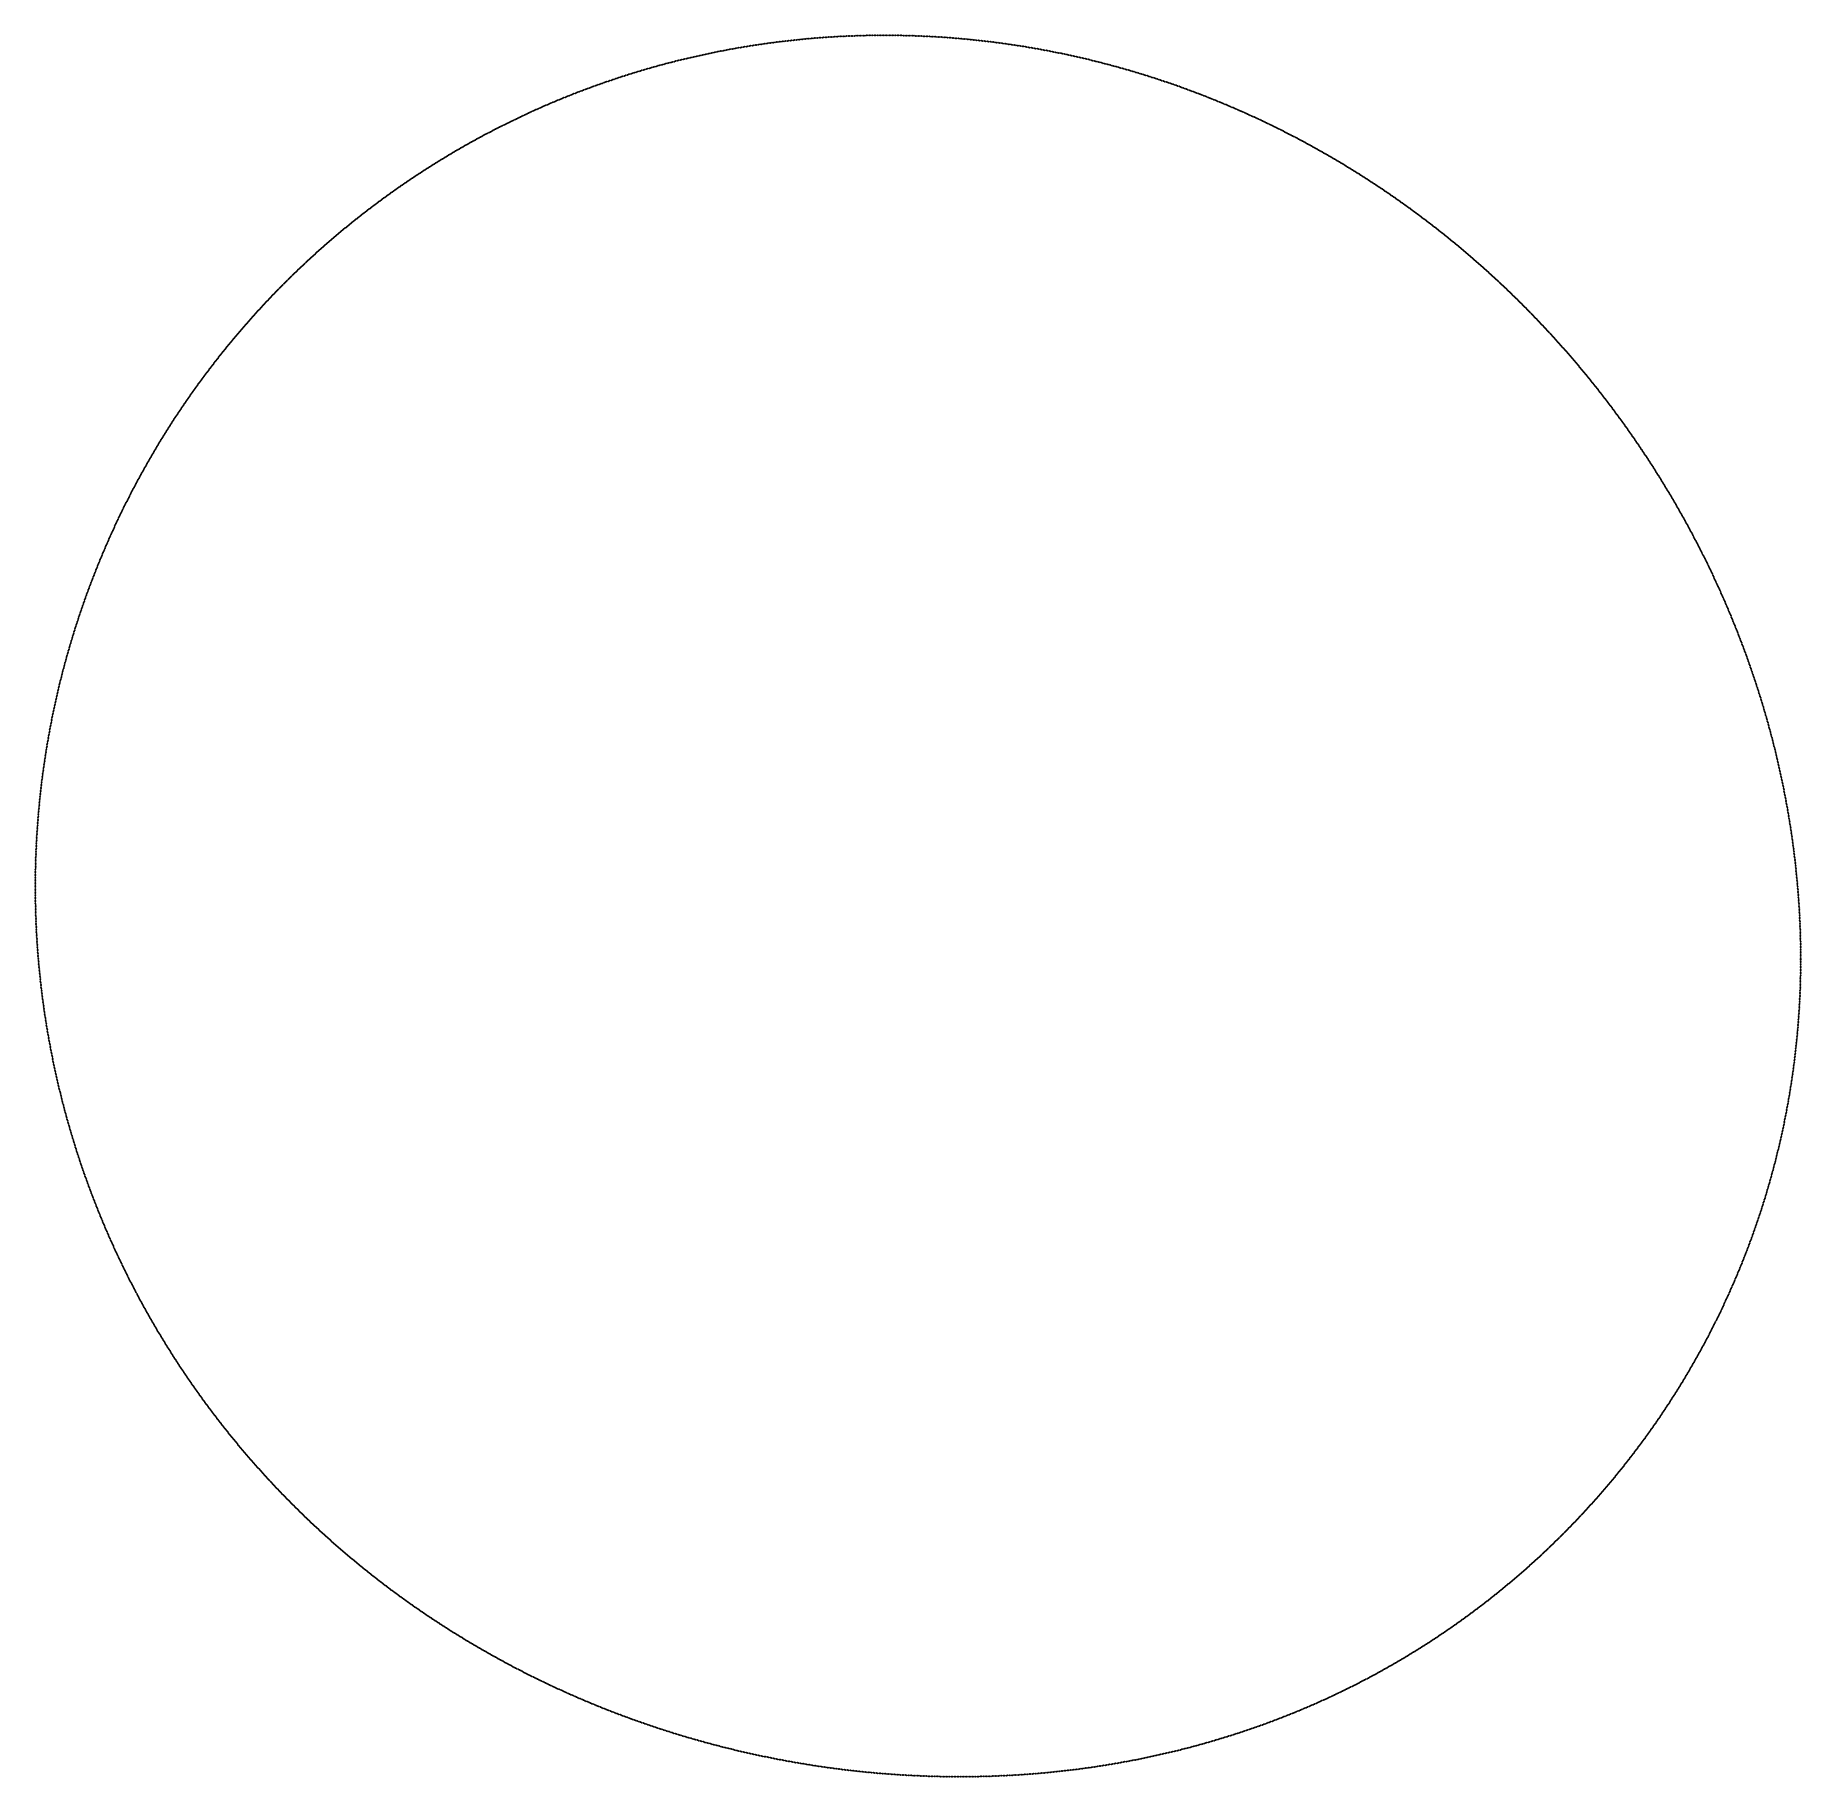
# Model space of a CAD drawing. Header units: metres. Extents: x -288 to 246, y -247 to 279.
import ezdxf

# ---------------------------------------------------------------- set-up
doc = ezdxf.new("R2010")
doc.units = ezdxf.units.M

msp = doc.modelspace()

# ---------------------------------------------------------------- linework, layer by layer
for p in [(-62.71, 277.33), (-62.25, 277.39), (-61.79, 277.44), (-61.33, 277.5), (-60.87, 277.55), (-60.41, 277.6), (-59.95, 277.66), (-59.49, 277.71), (-59.03, 277.76), (-58.57, 277.81), (-58.11, 277.86), (-57.65, 277.91), (-57.19, 277.95), (-56.73, 278), (-56.27, 278.04), (-55.81, 278.09), (-55.35, 278.13), (-54.89, 278.18), (-54.43, 278.22), (-53.97, 278.26), (-53.51, 278.3), (-53.05, 278.34), (-52.59, 278.38), (-52.13, 278.42), (-51.67, 278.46), (-51.21, 278.49), (-50.74, 278.53), (-50.28, 278.56), (-49.82, 278.6), (-49.36, 278.63), (-48.9, 278.66), (-48.44, 278.69), (-47.98, 278.72), (-47.51, 278.75), (-47.05, 278.78), (-46.59, 278.81), (-46.13, 278.84), (-45.67, 278.87), (-45.21, 278.89), (-44.74, 278.92), (-44.28, 278.94), (-43.82, 278.96), (-43.36, 278.99), (-42.9, 279.01), (-42.43, 279.03), (-41.97, 279.05), (-41.51, 279.07), (-41.05, 279.09), (-40.58, 279.1), (-40.12, 279.12), (-39.66, 279.14), (-39.2, 279.15), (-38.74, 279.17), (-38.27, 279.18), (-37.81, 279.19), (-37.35, 279.2), (-36.89, 279.22), (-36.42, 279.23), (-35.96, 279.24), (-35.5, 279.24), (-35.04, 279.25), (-34.57, 279.26), (-34.11, 279.26), (-33.65, 279.27), (-33.19, 279.27), (-32.72, 279.28), (-32.26, 279.28), (-31.8, 279.28), (-31.34, 279.28), (-30.87, 279.28), (-30.41, 279.28), (-29.95, 279.28), (-29.49, 279.28), (-29.02, 279.28), (-28.56, 279.27), (-28.1, 279.27), (-27.64, 279.26), (-27.17, 279.26), (-26.71, 279.25), (-26.25, 279.24), (-25.79, 279.23), (-25.32, 279.22), (-24.86, 279.21), (-24.4, 279.2), (-23.94, 279.19), (-23.47, 279.18), (-23.01, 279.16), (-22.55, 279.15), (-22.09, 279.13), (-21.62, 279.12), (-21.16, 279.1), (-20.7, 279.08), (-20.24, 279.06), (-19.78, 279.04), (-19.31, 279.02), (-18.85, 279), (-18.39, 278.98), (-17.93, 278.96), (-17.47, 278.94), (-17, 278.91), (-16.54, 278.89), (-16.08, 278.86), (-15.62, 278.83), (-15.16, 278.81), (-14.69, 278.78), (-14.23, 278.75), (-13.77, 278.72), (-13.31, 278.69), (-12.85, 278.66), (-12.39, 278.62), (-11.93, 278.59), (-11.46, 278.56), (-11, 278.52), (-10.54, 278.49), (-10.08, 278.45), (-9.62, 278.41), (-9.16, 278.37), (-8.7, 278.34), (-8.24, 278.3), (-7.78, 278.25), (-7.32, 278.21), (-6.85, 278.17), (-6.39, 278.13), (-5.93, 278.08), (-5.47, 278.04), (-5.01, 277.99), (-4.55, 277.95), (-4.09, 277.9), (-3.63, 277.85), (-3.17, 277.8), (-2.71, 277.76), (-2.25, 277.7), (-1.79, 277.65), (-1.33, 277.6), (-0.87, 277.55), (-0.41, 277.5), (0.05, 277.44), (0.5, 277.39), (0.96, 277.33), (-91.82, 272.02), (-91.37, 272.13), (-90.92, 272.24), (-90.47, 272.35), (-90.02, 272.45), (-89.57, 272.56), (-89.12, 272.66), (-88.67, 272.77), (-88.21, 272.87), (-87.76, 272.97), (-87.31, 273.07), (-86.86, 273.17), (-86.41, 273.27), (-85.96, 273.37), (-85.51, 273.47), (-85.05, 273.57), (-84.6, 273.67), (-84.15, 273.76), (-83.7, 273.86), (-83.24, 273.95), (-82.79, 274.04), (-82.34, 274.14), (-81.88, 274.23), (-81.43, 274.32), (-80.98, 274.41), (-80.52, 274.5), (-80.07, 274.58), (-79.61, 274.67), (-79.16, 274.76), (-78.7, 274.84), (-78.25, 274.93), (-77.79, 275.01), (-77.34, 275.1), (-76.88, 275.18), (-76.43, 275.26), (-75.97, 275.34), (-75.52, 275.42), (-75.06, 275.5), (-74.61, 275.58), (-74.15, 275.66), (-73.69, 275.73), (-73.24, 275.81), (-72.78, 275.89), (-72.33, 275.96), (-71.87, 276.03), (-71.41, 276.11), (-70.96, 276.18), (-70.5, 276.25), (-70.04, 276.32), (-69.58, 276.39), (-69.13, 276.46), (-68.67, 276.53), (-68.21, 276.59), (-67.75, 276.66), (-67.3, 276.72), (-66.84, 276.79), (-66.38, 276.85), (-65.92, 276.91), (-65.46, 276.98), (-65, 277.04), (-64.55, 277.1), (-64.09, 277.16), (-63.63, 277.22), (-63.17, 277.27), (1.42, 277.27), (1.88, 277.22), (2.34, 277.16), (2.8, 277.1), (3.26, 277.04), (3.72, 276.98), (4.17, 276.92), (4.63, 276.85), (5.09, 276.79), (5.55, 276.73), (6.01, 276.66), (6.47, 276.6), (6.92, 276.53), (7.38, 276.46), (7.84, 276.39), (8.3, 276.33), (8.75, 276.26), (9.21, 276.19), (9.67, 276.11), (10.12, 276.04), (10.58, 275.97), (11.04, 275.9), (11.49, 275.82), (11.95, 275.75), (12.41, 275.67), (12.86, 275.59), (13.32, 275.52), (13.77, 275.44), (14.23, 275.36), (14.69, 275.28), (15.14, 275.2), (15.6, 275.12), (16.05, 275.03), (16.51, 274.95), (16.96, 274.87), (17.42, 274.78), (17.87, 274.7), (18.33, 274.61), (18.78, 274.52), (19.23, 274.43), (19.69, 274.35), (20.14, 274.26), (20.6, 274.17), (21.05, 274.08), (21.5, 273.98), (21.96, 273.89), (22.41, 273.8), (22.86, 273.7), (23.31, 273.61), (23.77, 273.51), (24.22, 273.42), (24.67, 273.32), (25.12, 273.22), (25.57, 273.12), (26.03, 273.02), (26.48, 272.92), (26.93, 272.82), (27.38, 272.72), (27.83, 272.61), (28.28, 272.51), (28.73, 272.41), (29.18, 272.3), (29.63, 272.2), (30.08, 272.09), (-110.51, 266.74), (-110.07, 266.88), (-109.63, 267.02), (-109.18, 267.16), (-108.74, 267.3), (-108.3, 267.44), (-107.86, 267.58), (-107.42, 267.72), (-106.98, 267.85), (-106.54, 267.99), (-106.09, 268.12), (-105.65, 268.26), (-105.21, 268.39), (-104.77, 268.52), (-104.32, 268.66), (-103.88, 268.79), (-103.43, 268.92), (-102.99, 269.05), (-102.55, 269.18), (-102.1, 269.3), (-101.66, 269.43), (-101.21, 269.56), (-100.77, 269.68), (-100.32, 269.81), (-99.88, 269.93), (-99.43, 270.06), (-98.98, 270.18), (-98.54, 270.3), (-98.09, 270.42), (-97.64, 270.54), (-97.2, 270.66), (-96.75, 270.78), (-96.3, 270.89), (-95.85, 271.01), (-95.41, 271.13), (-94.96, 271.24), (-94.51, 271.36), (-94.06, 271.47), (-93.61, 271.58), (-93.16, 271.69), (-92.72, 271.81), (-92.27, 271.92), (30.53, 271.98), (30.98, 271.87), (31.43, 271.76), (31.88, 271.65), (32.33, 271.54), (32.78, 271.43), (33.23, 271.32), (33.68, 271.21), (34.13, 271.09), (34.57, 270.98), (35.02, 270.86), (35.47, 270.75), (35.92, 270.63), (36.36, 270.51), (36.81, 270.39), (37.26, 270.27), (37.71, 270.15), (38.15, 270.03), (38.6, 269.91), (39.04, 269.79), (39.49, 269.67), (39.94, 269.54), (40.38, 269.42), (40.83, 269.29), (41.27, 269.17), (41.72, 269.04), (42.16, 268.91), (42.61, 268.78), (43.05, 268.65), (43.49, 268.52), (43.94, 268.39), (44.38, 268.26), (44.82, 268.13), (45.27, 268), (45.71, 267.86), (46.15, 267.73), (46.59, 267.59), (47.04, 267.46), (47.48, 267.32), (47.92, 267.18), (48.36, 267.04), (48.8, 266.9), (49.24, 266.76), (-125.31, 261.43), (-124.88, 261.6), (-124.45, 261.76), (-124.01, 261.93), (-123.58, 262.1), (-123.15, 262.26), (-122.72, 262.43), (-122.29, 262.59), (-121.85, 262.76), (-121.42, 262.92), (-120.99, 263.08), (-120.55, 263.24), (-120.12, 263.4), (-119.69, 263.56), (-119.25, 263.72), (-118.82, 263.88), (-118.38, 264.04), (-117.95, 264.2), (-117.51, 264.35), (-117.08, 264.51), (-116.64, 264.66), (-116.2, 264.81), (-115.77, 264.97), (-115.33, 265.12), (-114.89, 265.27), (-114.46, 265.42), (-114.02, 265.57), (-113.58, 265.72), (-113.14, 265.87), (-112.7, 266.01), (-112.26, 266.16), (-111.82, 266.3), (-111.39, 266.45), (-110.95, 266.59), (49.68, 266.62), (50.12, 266.48), (50.56, 266.34), (51, 266.2), (51.44, 266.05), (51.88, 265.91), (52.32, 265.76), (52.76, 265.62), (53.2, 265.47), (53.64, 265.32), (54.08, 265.18), (54.51, 265.03), (54.95, 264.88), (55.39, 264.73), (55.83, 264.57), (56.26, 264.42), (56.7, 264.27), (57.14, 264.12), (57.57, 263.96), (58.01, 263.81), (58.44, 263.65), (58.88, 263.5), (59.31, 263.34), (59.75, 263.18), (60.18, 263.02), (60.62, 262.86), (61.05, 262.7), (61.49, 262.54), (61.92, 262.38), (62.35, 262.22), (62.79, 262.05), (63.22, 261.89), (63.65, 261.73), (64.08, 261.56), (64.51, 261.4), (-138.07, 255.99), (-137.65, 256.19), (-137.23, 256.38), (-136.81, 256.57), (-136.39, 256.76), (-135.97, 256.95), (-135.54, 257.14), (-135.12, 257.32), (-134.7, 257.51), (-134.28, 257.7), (-133.85, 257.88), (-133.43, 258.07), (-133, 258.25), (-132.58, 258.43), (-132.15, 258.62), (-131.73, 258.8), (-131.3, 258.98), (-130.88, 259.16), (-130.45, 259.34), (-130.02, 259.52), (-129.6, 259.69), (-129.17, 259.87), (-128.74, 260.05), (-128.31, 260.22), (-127.88, 260.4), (-127.46, 260.57), (-127.03, 260.74), (-126.6, 260.91), (-126.17, 261.09), (-125.74, 261.26), (64.95, 261.23), (65.38, 261.06), (65.81, 260.89), (66.24, 260.72), (66.67, 260.55), (67.1, 260.38), (67.53, 260.21), (67.96, 260.04), (68.39, 259.87), (68.82, 259.7), (69.24, 259.52), (69.67, 259.35), (70.1, 259.17), (70.53, 258.99), (70.96, 258.82), (71.38, 258.64), (71.81, 258.46), (72.24, 258.28), (72.66, 258.1), (73.09, 257.92), (73.51, 257.74), (73.94, 257.56), (74.36, 257.38), (74.79, 257.19), (75.21, 257.01), (75.64, 256.82), (76.06, 256.64), (76.48, 256.45), (76.91, 256.26), (77.33, 256.08), (-148.89, 250.73), (-148.48, 250.94), (-148.06, 251.15), (-147.65, 251.36), (-147.24, 251.57), (-146.83, 251.78), (-146.41, 251.99), (-146, 252.2), (-145.59, 252.4), (-145.17, 252.61), (-144.76, 252.81), (-144.34, 253.02), (-143.93, 253.22), (-143.51, 253.43), (-143.1, 253.63), (-142.68, 253.83), (-142.26, 254.03), (-141.84, 254.23), (-141.43, 254.43), (-141.01, 254.63), (-140.59, 254.82), (-140.17, 255.02), (-139.75, 255.22), (-139.33, 255.41), (-138.91, 255.61), (-138.49, 255.8), (77.75, 255.89), (78.17, 255.7), (78.6, 255.51), (79.02, 255.32), (79.44, 255.13), (79.86, 254.93), (80.28, 254.74), (80.7, 254.55), (81.12, 254.35), (81.54, 254.16), (81.96, 253.96), (82.38, 253.77), (82.79, 253.57), (83.21, 253.37), (83.63, 253.17), (84.05, 252.97), (84.47, 252.77), (84.88, 252.57), (85.3, 252.37), (85.72, 252.17), (86.13, 251.97), (86.55, 251.77), (86.96, 251.56), (87.38, 251.36), (87.79, 251.15), (88.2, 250.94), (88.62, 250.74), (-158.64, 245.42), (-158.23, 245.65), (-157.83, 245.88), (-157.43, 246.11), (-157.03, 246.34), (-156.62, 246.56), (-156.22, 246.79), (-155.82, 247.02), (-155.41, 247.24), (-155.01, 247.46), (-154.6, 247.69), (-154.2, 247.91), (-153.79, 248.13), (-153.38, 248.35), (-152.98, 248.57), (-152.57, 248.79), (-152.16, 249.01), (-151.75, 249.23), (-151.35, 249.44), (-150.94, 249.66), (-150.53, 249.88), (-150.12, 250.09), (-149.71, 250.3), (-149.3, 250.52), (89.03, 250.53), (89.45, 250.32), (89.86, 250.11), (90.27, 249.9), (90.68, 249.69), (91.09, 249.48), (91.51, 249.27), (91.92, 249.06), (92.33, 248.85), (92.74, 248.63), (93.15, 248.42), (93.56, 248.2), (93.97, 247.99), (94.37, 247.77), (94.78, 247.55), (95.19, 247.34), (95.6, 247.12), (96.01, 246.9), (96.41, 246.68), (96.82, 246.46), (97.23, 246.24), (97.63, 246.01), (98.04, 245.79), (98.44, 245.57), (98.85, 245.34), (-167.36, 240.19), (-166.97, 240.44), (-166.58, 240.68), (-166.19, 240.92), (-165.79, 241.17), (-165.4, 241.41), (-165, 241.65), (-164.61, 241.89), (-164.21, 242.13), (-163.82, 242.37), (-163.42, 242.61), (-163.03, 242.85), (-162.63, 243.09), (-162.23, 243.33), (-161.83, 243.56), (-161.44, 243.8), (-161.04, 244.03), (-160.64, 244.27), (-160.24, 244.5), (-159.84, 244.73), (-159.44, 244.96), (-159.04, 245.19), (99.25, 245.12), (99.65, 244.89), (100.06, 244.67), (100.46, 244.44), (100.86, 244.21), (101.27, 243.99), (101.67, 243.76), (102.07, 243.53), (102.47, 243.3), (102.87, 243.07), (103.27, 242.84), (103.67, 242.6), (104.07, 242.37), (104.47, 242.14), (104.87, 241.9), (105.27, 241.67), (105.67, 241.43), (106.07, 241.2), (106.46, 240.96), (106.86, 240.72), (107.26, 240.49), (107.65, 240.25), (108.05, 240.01), (-175.49, 234.87), (-175.11, 235.13), (-174.73, 235.39), (-174.34, 235.65), (-173.96, 235.91), (-173.57, 236.17), (-173.19, 236.42), (-172.8, 236.68), (-172.42, 236.94), (-172.03, 237.19), (-171.65, 237.44), (-171.26, 237.7), (-170.87, 237.95), (-170.48, 238.2), (-170.1, 238.45), (-169.71, 238.7), (-169.32, 238.95), (-168.93, 239.2), (-168.54, 239.45), (-168.15, 239.7), (-167.75, 239.94), (108.44, 239.77), (108.84, 239.53), (109.23, 239.29), (109.63, 239.04), (110.02, 238.8), (110.42, 238.56), (110.81, 238.31), (111.2, 238.07), (111.59, 237.82), (111.99, 237.58), (112.38, 237.33), (112.77, 237.09), (113.16, 236.84), (113.55, 236.59), (113.94, 236.34), (114.33, 236.09), (114.72, 235.84), (115.11, 235.59), (115.49, 235.34), (115.88, 235.09), (116.27, 234.83), (-183.04, 229.53), (-182.67, 229.8), (-182.29, 230.07), (-181.92, 230.35), (-181.55, 230.62), (-181.17, 230.89), (-180.8, 231.16), (-180.42, 231.43), (-180.04, 231.7), (-179.67, 231.97), (-179.29, 232.23), (-178.91, 232.5), (-178.53, 232.77), (-178.16, 233.03), (-177.78, 233.3), (-177.4, 233.56), (-177.02, 233.83), (-176.64, 234.09), (-176.26, 234.35), (-175.87, 234.61), (116.66, 234.58), (117.04, 234.32), (117.43, 234.07), (117.81, 233.81), (118.2, 233.56), (118.58, 233.3), (118.97, 233.04), (119.35, 232.79), (119.74, 232.53), (120.12, 232.27), (120.5, 232.01), (120.88, 231.75), (121.27, 231.49), (121.65, 231.22), (122.03, 230.96), (122.41, 230.7), (122.79, 230.44), (123.17, 230.17), (123.55, 229.91), (123.93, 229.64), (124.3, 229.37), (-190.03, 224.2), (-189.66, 224.48), (-189.3, 224.77), (-188.94, 225.05), (-188.57, 225.34), (-188.21, 225.62), (-187.84, 225.9), (-187.47, 226.19), (-187.11, 226.47), (-186.74, 226.75), (-186.37, 227.03), (-186, 227.31), (-185.64, 227.59), (-185.27, 227.87), (-184.9, 228.15), (-184.53, 228.42), (-184.16, 228.7), (-183.78, 228.98), (-183.41, 229.25), (124.68, 229.11), (125.06, 228.84), (125.44, 228.57), (125.81, 228.3), (126.19, 228.03), (126.56, 227.77), (126.94, 227.49), (127.31, 227.22), (127.69, 226.95), (128.06, 226.68), (128.44, 226.41), (128.81, 226.13), (129.18, 225.86), (129.55, 225.58), (129.93, 225.31), (130.3, 225.03), (130.67, 224.76), (131.04, 224.48), (131.41, 224.2), (-196.47, 218.93), (-196.12, 219.22), (-195.76, 219.52), (-195.41, 219.82), (-195.05, 220.11), (-194.7, 220.41), (-194.34, 220.71), (-193.99, 221), (-193.63, 221.29), (-193.27, 221.59), (-192.91, 221.88), (-192.55, 222.17), (-192.19, 222.46), (-191.83, 222.75), (-191.47, 223.04), (-191.11, 223.33), (-190.75, 223.62), (-190.39, 223.91), (131.78, 223.92), (132.15, 223.64), (132.52, 223.36), (132.88, 223.08), (133.25, 222.8), (133.62, 222.52), (133.98, 222.24), (134.35, 221.96), (134.72, 221.67), (135.08, 221.39), (135.45, 221.11), (135.81, 220.82), (136.17, 220.54), (136.54, 220.25), (136.9, 219.96), (137.26, 219.68), (137.63, 219.39), (137.99, 219.1), (138.35, 218.81), (-202.74, 213.45), (-202.4, 213.76), (-202.05, 214.07), (-201.71, 214.38), (-201.36, 214.68), (-201.02, 214.99), (-200.67, 215.3), (-200.33, 215.6), (-199.98, 215.91), (-199.63, 216.21), (-199.28, 216.52), (-198.93, 216.82), (-198.58, 217.12), (-198.23, 217.42), (-197.88, 217.73), (-197.53, 218.03), (-197.18, 218.33), (-196.83, 218.63), (138.71, 218.52), (139.07, 218.23), (139.43, 217.94), (139.79, 217.65), (140.15, 217.36), (140.5, 217.06), (140.86, 216.77), (141.22, 216.48), (141.58, 216.18), (141.93, 215.89), (142.29, 215.59), (142.64, 215.3), (143, 215), (143.35, 214.7), (143.71, 214.4), (144.06, 214.11), (144.41, 213.81), (144.77, 213.51), (-208.5, 208.09), (-208.16, 208.41), (-207.83, 208.73), (-207.49, 209.05), (-207.16, 209.37), (-206.82, 209.68), (-206.49, 210), (-206.15, 210.32), (-205.81, 210.63), (-205.47, 210.95), (-205.13, 211.26), (-204.79, 211.58), (-204.45, 211.89), (-204.11, 212.2), (-203.77, 212.52), (-203.43, 212.83), (-203.09, 213.14), (145.12, 213.21), (145.47, 212.91), (145.82, 212.61), (146.17, 212.3), (146.52, 212), (146.87, 211.7), (147.22, 211.39), (147.57, 211.09), (147.92, 210.79), (148.27, 210.48), (148.61, 210.18), (148.96, 209.87), (149.3, 209.56), (149.65, 209.26), (150, 208.95), (150.34, 208.64), (150.68, 208.33), (151.03, 208.02), (-213.76, 202.89), (-213.44, 203.22), (-213.11, 203.55), (-212.79, 203.87), (-212.46, 204.2), (-212.13, 204.53), (-211.8, 204.86), (-211.48, 205.18), (-211.15, 205.51), (-210.82, 205.83), (-210.49, 206.16), (-210.16, 206.48), (-209.83, 206.8), (-209.5, 207.13), (-209.16, 207.45), (-208.83, 207.77), (151.37, 207.71), (151.71, 207.4), (152.06, 207.09), (152.4, 206.78), (152.74, 206.46), (153.08, 206.15), (153.42, 205.84), (153.76, 205.52), (154.1, 205.21), (154.44, 204.89), (154.78, 204.58), (155.11, 204.26), (155.45, 203.94), (155.79, 203.63), (156.12, 203.31), (156.46, 202.99), (156.79, 202.67), (-218.87, 197.53), (-218.56, 197.87), (-218.24, 198.21), (-217.92, 198.55), (-217.61, 198.89), (-217.29, 199.22), (-216.97, 199.56), (-216.65, 199.89), (-216.34, 200.23), (-216.02, 200.56), (-215.7, 200.9), (-215.37, 201.23), (-215.05, 201.56), (-214.73, 201.9), (-214.41, 202.23), (-214.08, 202.56), (157.13, 202.35), (157.46, 202.03), (157.8, 201.71), (158.13, 201.39), (158.46, 201.07), (158.79, 200.75), (159.12, 200.43), (159.46, 200.1), (159.79, 199.78), (160.12, 199.45), (160.44, 199.13), (160.77, 198.8), (161.1, 198.48), (161.43, 198.15), (161.76, 197.83), (162.08, 197.5), (-223.83, 192.04), (-223.52, 192.38), (-223.21, 192.73), (-222.91, 193.08), (-222.6, 193.42), (-222.29, 193.77), (-221.99, 194.12), (-221.68, 194.46), (-221.37, 194.8), (-221.06, 195.15), (-220.75, 195.49), (-220.44, 195.83), (-220.12, 196.17), (-219.81, 196.51), (-219.5, 196.86), (-219.19, 197.2), (162.41, 197.17), (162.74, 196.84), (163.06, 196.51), (163.39, 196.18), (163.71, 195.85), (164.03, 195.52), (164.36, 195.19), (164.68, 194.86), (165, 194.53), (165.32, 194.2), (165.64, 193.86), (165.96, 193.53), (166.28, 193.19), (166.6, 192.86), (166.92, 192.53), (167.24, 192.19), (-228.32, 186.75), (-228.03, 187.11), (-227.73, 187.47), (-227.43, 187.82), (-227.14, 188.17), (-226.84, 188.53), (-226.54, 188.88), (-226.24, 189.23), (-225.94, 189.59), (-225.64, 189.94), (-225.34, 190.29), (-225.04, 190.64), (-224.74, 190.99), (-224.43, 191.34), (-224.13, 191.69), (167.56, 191.85), (167.88, 191.52), (168.19, 191.18), (168.51, 190.84), (168.82, 190.5), (169.14, 190.17), (169.45, 189.83), (169.77, 189.49), (170.08, 189.15), (170.39, 188.81), (170.71, 188.46), (171.02, 188.12), (171.33, 187.78), (171.64, 187.44), (171.95, 187.09), (172.26, 186.75), (-232.68, 181.35), (-232.39, 181.71), (-232.1, 182.08), (-231.82, 182.44), (-231.53, 182.8), (-231.24, 183.17), (-230.95, 183.53), (-230.66, 183.89), (-230.37, 184.25), (-230.08, 184.61), (-229.79, 184.97), (-229.5, 185.32), (-229.21, 185.68), (-228.91, 186.04), (-228.62, 186.4), (172.57, 186.41), (172.88, 186.06), (173.19, 185.72), (173.49, 185.37), (173.8, 185.03), (174.11, 184.68), (174.41, 184.33), (174.72, 183.98), (175.02, 183.64), (175.33, 183.29), (175.63, 182.94), (175.93, 182.59), (176.24, 182.24), (176.54, 181.89), (176.84, 181.54), (-236.61, 176.2), (-236.33, 176.57), (-236.05, 176.95), (-235.77, 177.32), (-235.5, 177.68), (-235.22, 178.05), (-234.94, 178.42), (-234.66, 178.79), (-234.38, 179.16), (-234.09, 179.52), (-233.81, 179.89), (-233.53, 180.26), (-233.25, 180.62), (-232.96, 180.99), (177.14, 181.19), (177.44, 180.83), (177.74, 180.48), (178.04, 180.13), (178.34, 179.78), (178.64, 179.42), (178.93, 179.07), (179.23, 178.71), (179.53, 178.36), (179.82, 178), (180.12, 177.65), (180.41, 177.29), (180.71, 176.93), (181, 176.58), (181.29, 176.22), (-240.4, 170.96), (-240.14, 171.34), (-239.87, 171.71), (-239.6, 172.09), (-239.33, 172.47), (-239.06, 172.84), (-238.79, 173.22), (-238.52, 173.59), (-238.25, 173.97), (-237.98, 174.34), (-237.7, 174.72), (-237.43, 175.09), (-237.16, 175.46), (-236.88, 175.83), (181.58, 175.86), (181.88, 175.5), (182.17, 175.14), (182.46, 174.78), (182.75, 174.42), (183.04, 174.06), (183.33, 173.7), (183.61, 173.34), (183.9, 172.97), (184.19, 172.61), (184.48, 172.25), (184.76, 171.89), (185.05, 171.52), (185.33, 171.16), (185.62, 170.79), (-244.07, 165.62), (-243.81, 166), (-243.55, 166.39), (-243.29, 166.77), (-243.03, 167.15), (-242.77, 167.54), (-242.51, 167.92), (-242.25, 168.3), (-241.99, 168.68), (-241.73, 169.06), (-241.46, 169.44), (-241.2, 169.82), (-240.93, 170.2), (-240.67, 170.58), (185.9, 170.43), (186.18, 170.06), (186.47, 169.7), (186.75, 169.33), (187.03, 168.96), (187.31, 168.59), (187.59, 168.23), (187.87, 167.86), (188.15, 167.49), (188.43, 167.12), (188.71, 166.75), (188.98, 166.38), (189.26, 166.01), (189.54, 165.64), (-247.6, 160.19), (-247.35, 160.58), (-247.1, 160.97), (-246.85, 161.36), (-246.6, 161.75), (-246.35, 162.14), (-246.1, 162.53), (-245.85, 162.92), (-245.6, 163.3), (-245.34, 163.69), (-245.09, 164.08), (-244.83, 164.46), (-244.58, 164.85), (-244.32, 165.23), (189.81, 165.27), (190.09, 164.89), (190.36, 164.52), (190.64, 164.15), (190.91, 163.78), (191.18, 163.4), (191.45, 163.03), (191.73, 162.65), (192, 162.28), (192.27, 161.9), (192.54, 161.53), (192.81, 161.15), (193.07, 160.77), (193.34, 160.4), (193.61, 160.02), (-250.99, 154.67), (-250.75, 155.07), (-250.51, 155.47), (-250.27, 155.86), (-250.03, 156.26), (-249.79, 156.65), (-249.55, 157.05), (-249.31, 157.44), (-249.06, 157.84), (-248.82, 158.23), (-248.58, 158.62), (-248.33, 159.01), (-248.09, 159.41), (-247.84, 159.8), (193.88, 159.64), (194.14, 159.26), (194.41, 158.89), (194.67, 158.51), (194.94, 158.13), (195.2, 157.75), (195.46, 157.37), (195.73, 156.99), (195.99, 156.6), (196.25, 156.22), (196.51, 155.84), (196.77, 155.46), (197.03, 155.08), (197.29, 154.69), (-254.01, 149.47), (-253.78, 149.88), (-253.55, 150.28), (-253.32, 150.68), (-253.09, 151.08), (-252.86, 151.48), (-252.63, 151.88), (-252.4, 152.28), (-252.16, 152.68), (-251.93, 153.08), (-251.69, 153.48), (-251.46, 153.88), (-251.22, 154.27), (197.55, 154.31), (197.8, 153.92), (198.06, 153.54), (198.32, 153.15), (198.57, 152.77), (198.83, 152.38), (199.08, 152), (199.34, 151.61), (199.59, 151.22), (199.85, 150.84), (200.1, 150.45), (200.35, 150.06), (200.6, 149.67), (-256.91, 144.21), (-256.69, 144.61), (-256.47, 145.02), (-256.25, 145.43), (-256.03, 145.83), (-255.81, 146.24), (-255.58, 146.65), (-255.36, 147.05), (-255.14, 147.46), (-254.91, 147.86), (-254.69, 148.26), (-254.46, 148.67), (-254.23, 149.07), (200.85, 149.28), (201.1, 148.89), (201.35, 148.5), (201.6, 148.11), (201.85, 147.72), (202.09, 147.33), (202.34, 146.94), (202.59, 146.55), (202.83, 146.16), (203.08, 145.77), (203.32, 145.37), (203.56, 144.98), (203.81, 144.59), (204.05, 144.19), (-259.68, 138.87), (-259.47, 139.28), (-259.26, 139.7), (-259.05, 140.11), (-258.84, 140.52), (-258.63, 140.93), (-258.42, 141.34), (-258.2, 141.75), (-257.99, 142.16), (-257.77, 142.57), (-257.56, 142.98), (-257.34, 143.39), (-257.13, 143.8), (204.29, 143.8), (204.53, 143.4), (204.77, 143.01), (205.01, 142.61), (205.25, 142.22), (205.49, 141.82), (205.73, 141.42), (205.97, 141.03), (206.2, 140.63), (206.44, 140.23), (206.67, 139.83), (206.91, 139.44), (207.14, 139.04), (-262.33, 133.47), (-262.13, 133.89), (-261.93, 134.31), (-261.73, 134.73), (-261.53, 135.14), (-261.33, 135.56), (-261.13, 135.97), (-260.92, 136.39), (-260.72, 136.8), (-260.51, 137.22), (-260.31, 137.63), (-260.1, 138.05), (-259.89, 138.46), (207.38, 138.64), (207.61, 138.24), (207.84, 137.84), (208.07, 137.44), (208.31, 137.04), (208.54, 136.64), (208.77, 136.23), (208.99, 135.83), (209.22, 135.43), (209.45, 135.03), (209.68, 134.62), (209.91, 134.22), (210.13, 133.82), (210.36, 133.41), (-264.86, 128.02), (-264.67, 128.44), (-264.48, 128.86), (-264.29, 129.28), (-264.1, 129.7), (-263.9, 130.12), (-263.71, 130.54), (-263.52, 130.96), (-263.32, 131.38), (-263.12, 131.8), (-262.93, 132.22), (-262.73, 132.64), (-262.53, 133.06), (210.58, 133.01), (210.81, 132.6), (211.03, 132.2), (211.25, 131.79), (211.47, 131.39), (211.69, 130.98), (211.92, 130.58), (212.14, 130.17), (212.35, 129.76), (212.57, 129.35), (212.79, 128.95), (213.01, 128.54), (213.23, 128.13), (-267.08, 122.93), (-266.9, 123.35), (-266.71, 123.78), (-266.53, 124.21), (-266.35, 124.63), (-266.17, 125.05), (-265.98, 125.48), (-265.8, 125.9), (-265.61, 126.33), (-265.42, 126.75), (-265.24, 127.17), (-265.05, 127.6), (213.44, 127.72), (213.66, 127.31), (213.87, 126.9), (214.09, 126.49), (214.3, 126.08), (214.51, 125.67), (214.73, 125.26), (214.94, 124.85), (215.15, 124.44), (215.36, 124.02), (215.57, 123.61), (215.78, 123.2), (215.99, 122.79), (-269.35, 117.36), (-269.18, 117.79), (-269.01, 118.22), (-268.84, 118.65), (-268.67, 119.08), (-268.49, 119.51), (-268.32, 119.94), (-268.14, 120.37), (-267.97, 120.79), (-267.79, 121.22), (-267.61, 121.65), (-267.43, 122.08), (-267.26, 122.5), (216.19, 122.37), (216.4, 121.96), (216.61, 121.55), (216.81, 121.13), (217.02, 120.72), (217.22, 120.3), (217.42, 119.89), (217.63, 119.47), (217.83, 119.05), (218.03, 118.64), (218.23, 118.22), (218.43, 117.8), (218.63, 117.39), (-271.34, 112.18), (-271.18, 112.61), (-271.02, 113.05), (-270.85, 113.48), (-270.69, 113.91), (-270.53, 114.35), (-270.36, 114.78), (-270.2, 115.21), (-270.03, 115.64), (-269.86, 116.07), (-269.69, 116.5), (-269.52, 116.93), (218.83, 116.97), (219.03, 116.55), (219.23, 116.13), (219.42, 115.72), (219.62, 115.3), (219.82, 114.88), (220.01, 114.46), (220.2, 114.04), (220.4, 113.62), (220.59, 113.2), (220.78, 112.78), (220.97, 112.36), (-273.22, 106.96), (-273.07, 107.39), (-272.91, 107.83), (-272.76, 108.27), (-272.6, 108.7), (-272.45, 109.14), (-272.29, 109.57), (-272.14, 110.01), (-271.98, 110.44), (-271.82, 110.88), (-271.66, 111.31), (-271.5, 111.75), (221.17, 111.93), (221.36, 111.51), (221.54, 111.09), (221.73, 110.67), (221.92, 110.25), (222.11, 109.82), (222.3, 109.4), (222.48, 108.98), (222.67, 108.55), (222.85, 108.13), (223.04, 107.7), (223.22, 107.28), (223.4, 106.85), (-274.98, 101.69), (-274.84, 102.13), (-274.69, 102.57), (-274.55, 103.01), (-274.41, 103.45), (-274.26, 103.89), (-274.11, 104.33), (-273.97, 104.77), (-273.82, 105.21), (-273.67, 105.65), (-273.52, 106.08), (-273.37, 106.52), (223.58, 106.43), (223.76, 106), (223.94, 105.58), (224.12, 105.15), (224.3, 104.72), (224.48, 104.3), (224.66, 103.87), (224.84, 103.44), (225.01, 103.02), (225.19, 102.59), (225.36, 102.16), (225.54, 101.73), (-276.63, 96.39), (-276.5, 96.84), (-276.36, 97.28), (-276.23, 97.72), (-276.09, 98.17), (-275.96, 98.61), (-275.82, 99.05), (-275.68, 99.49), (-275.54, 99.93), (-275.4, 100.37), (-275.26, 100.81), (-275.12, 101.25), (225.71, 101.3), (225.88, 100.87), (226.06, 100.44), (226.23, 100.01), (226.4, 99.58), (226.57, 99.15), (226.74, 98.72), (226.91, 98.29), (227.07, 97.86), (227.24, 97.43), (227.41, 97), (227.57, 96.57), (227.74, 96.13), (-278.17, 91.06), (-278.04, 91.51), (-277.92, 91.95), (-277.79, 92.4), (-277.67, 92.84), (-277.54, 93.29), (-277.41, 93.73), (-277.29, 94.18), (-277.16, 94.62), (-277.03, 95.06), (-276.9, 95.51), (-276.76, 95.95), (227.9, 95.7), (228.07, 95.27), (228.23, 94.84), (228.39, 94.4), (228.55, 93.97), (228.71, 93.54), (228.87, 93.1), (229.03, 92.67), (229.19, 92.23), (229.35, 91.8), (229.51, 91.36), (229.66, 90.93), (-279.59, 85.7), (-279.48, 86.14), (-279.36, 86.59), (-279.24, 87.04), (-279.13, 87.49), (-279.01, 87.94), (-278.89, 88.38), (-278.77, 88.83), (-278.65, 89.28), (-278.53, 89.72), (-278.41, 90.17), (-278.29, 90.62), (229.82, 90.49), (229.98, 90.06), (230.13, 89.62), (230.28, 89.19), (230.44, 88.75), (230.59, 88.31), (230.74, 87.88), (230.89, 87.44), (231.04, 87), (231.19, 86.56), (231.34, 86.12), (231.49, 85.69), (-280.9, 80.3), (-280.79, 80.75), (-280.69, 81.2), (-280.58, 81.65), (-280.47, 82.1), (-280.37, 82.55), (-280.26, 83), (-280.15, 83.45), (-280.04, 83.9), (-279.93, 84.35), (-279.81, 84.8), (-279.7, 85.25), (231.63, 85.25), (231.78, 84.81), (231.93, 84.37), (232.07, 83.93), (232.22, 83.49), (232.36, 83.05), (232.5, 82.61), (232.65, 82.17), (232.79, 81.73), (232.93, 81.29), (233.07, 80.85), (233.21, 80.41), (-282.09, 74.88), (-281.99, 75.33), (-281.9, 75.79), (-281.8, 76.24), (-281.7, 76.69), (-281.6, 77.14), (-281.51, 77.59), (-281.41, 78.05), (-281.31, 78.5), (-281.2, 78.95), (-281.1, 79.4), (-281, 79.85), (233.35, 79.97), (233.48, 79.53), (233.62, 79.08), (233.76, 78.64), (233.89, 78.2), (234.03, 77.76), (234.16, 77.32), (234.3, 76.87), (234.43, 76.43), (234.56, 75.99), (234.69, 75.54), (234.82, 75.1), (-283.16, 69.43), (-283.08, 69.89), (-282.99, 70.34), (-282.9, 70.8), (-282.82, 71.25), (-282.73, 71.71), (-282.64, 72.16), (-282.55, 72.61), (-282.46, 73.07), (-282.37, 73.52), (-282.27, 73.97), (-282.18, 74.43), (234.95, 74.65), (235.08, 74.21), (235.21, 73.77), (235.34, 73.32), (235.46, 72.88), (235.59, 72.43), (235.72, 71.99), (235.84, 71.54), (235.96, 71.1), (236.09, 70.65), (236.21, 70.2), (236.33, 69.76), (-284.04, 64.42), (-283.97, 64.88), (-283.89, 65.34), (-283.81, 65.79), (-283.73, 66.25), (-283.65, 66.7), (-283.57, 67.16), (-283.49, 67.61), (-283.41, 68.07), (-283.33, 68.52), (-283.24, 68.98), (236.45, 69.31), (236.57, 68.86), (236.69, 68.42), (236.81, 67.97), (236.93, 67.52), (237.05, 67.08), (237.16, 66.63), (237.28, 66.18), (237.39, 65.73), (237.51, 65.28), (237.62, 64.84), (237.73, 64.39), (-284.89, 58.94), (-284.83, 59.4), (-284.76, 59.85), (-284.69, 60.31), (-284.62, 60.77), (-284.55, 61.23), (-284.48, 61.68), (-284.41, 62.14), (-284.34, 62.6), (-284.27, 63.05), (-284.19, 63.51), (-284.12, 63.97), (237.85, 63.94), (237.96, 63.49), (238.07, 63.04), (238.18, 62.59), (238.29, 62.14), (238.39, 61.69), (238.5, 61.24), (238.61, 60.79), (238.71, 60.34), (238.82, 59.89), (238.92, 59.44), (239.03, 58.99), (-285.62, 53.44), (-285.57, 53.9), (-285.51, 54.35), (-285.45, 54.81), (-285.39, 55.27), (-285.33, 55.73), (-285.27, 56.19), (-285.21, 56.65), (-285.15, 57.11), (-285.09, 57.56), (-285.02, 58.02), (-284.96, 58.48), (239.13, 58.54), (239.23, 58.09), (239.33, 57.64), (239.43, 57.18), (239.53, 56.73), (239.63, 56.28), (239.73, 55.83), (239.83, 55.38), (239.93, 54.92), (240.02, 54.47), (240.12, 54.02), (240.21, 53.57), (-286.19, 48.38), (-286.14, 48.84), (-286.1, 49.3), (-286.05, 49.76), (-286, 50.22), (-285.95, 50.68), (-285.9, 51.14), (-285.84, 51.6), (-285.79, 52.06), (-285.74, 52.52), (-285.68, 52.98), (240.3, 53.11), (240.4, 52.66), (240.49, 52.21), (240.58, 51.75), (240.67, 51.3), (240.76, 50.85), (240.85, 50.39), (240.94, 49.94), (241.03, 49.48), (241.11, 49.03), (241.2, 48.57), (241.28, 48.12), (-286.7, 42.85), (-286.66, 43.31), (-286.62, 43.77), (-286.58, 44.24), (-286.54, 44.7), (-286.5, 45.16), (-286.46, 45.62), (-286.42, 46.08), (-286.37, 46.54), (-286.33, 47), (-286.28, 47.46), (-286.24, 47.92), (241.37, 47.67), (241.45, 47.21), (241.53, 46.76), (241.62, 46.3), (241.7, 45.84), (241.78, 45.39), (241.86, 44.93), (241.94, 44.48), (242.01, 44.02), (242.09, 43.57), (242.17, 43.11), (-287.06, 37.78), (-287.03, 38.24), (-287, 38.7), (-286.97, 39.16), (-286.94, 39.62), (-286.91, 40.08), (-286.87, 40.55), (-286.84, 41.01), (-286.81, 41.47), (-286.77, 41.93), (-286.73, 42.39), (242.24, 42.65), (242.32, 42.2), (242.39, 41.74), (242.47, 41.28), (242.54, 40.83), (242.61, 40.37), (242.68, 39.91), (242.75, 39.46), (242.82, 39), (242.89, 38.54), (242.96, 38.08), (243.03, 37.63), (-287.34, 32.23), (-287.32, 32.7), (-287.3, 33.16), (-287.28, 33.62), (-287.26, 34.08), (-287.23, 34.54), (-287.21, 35.01), (-287.19, 35.47), (-287.16, 35.93), (-287.14, 36.39), (-287.11, 36.85), (-287.09, 37.32), (243.09, 37.17), (243.16, 36.71), (243.22, 36.25), (243.29, 35.79), (243.35, 35.34), (243.41, 34.88), (243.47, 34.42), (243.53, 33.96), (243.59, 33.5), (243.65, 33.04), (243.71, 32.58), (243.77, 32.12), (-287.5, 26.69), (-287.49, 27.15), (-287.48, 27.61), (-287.47, 28.07), (-287.46, 28.53), (-287.44, 29), (-287.43, 29.46), (-287.42, 29.92), (-287.4, 30.38), (-287.39, 30.85), (-287.37, 31.31), (-287.35, 31.77), (243.82, 31.67), (243.88, 31.21), (243.94, 30.75), (243.99, 30.29), (244.04, 29.83), (244.1, 29.37), (244.15, 28.91), (244.2, 28.45), (244.25, 27.99), (244.3, 27.53), (244.35, 27.07), (-287.54, 23.45), (-287.54, 22.98), (-287.54, 22.52), (-287.54, 22.06), (-287.54, 21.6), (-287.53, 24.37), (-287.53, 23.91), (-287.52, 25.3), (-287.52, 24.84), (-287.51, 25.76), (-287.5, 26.22), (244.39, 26.61), (244.44, 26.15), (244.49, 25.69), (244.53, 25.23), (244.58, 24.77), (244.62, 24.31), (244.66, 23.85), (244.71, 23.39), (244.75, 22.93), (244.79, 22.47), (244.83, 22), (244.87, 21.54), (-287.54, 21.13), (-287.54, 20.67), (-287.53, 20.21), (-287.53, 19.75), (-287.53, 19.28), (-287.52, 18.82), (-287.52, 18.36), (-287.51, 17.9), (-287.5, 17.43), (-287.49, 16.97), (-287.48, 16.51), (-287.47, 16.05), (244.9, 21.08), (244.94, 20.62), (244.98, 20.16), (245.01, 19.7), (245.05, 19.24), (245.08, 18.78), (245.12, 18.32), (245.15, 17.85), (245.18, 17.39), (245.21, 16.93), (245.24, 16.47), (245.27, 16.01), (-287.46, 15.58), (-287.45, 15.12), (-287.44, 14.66), (-287.42, 14.2), (-287.41, 13.74), (-287.4, 13.27), (-287.38, 12.81), (-287.36, 12.35), (-287.35, 11.89), (-287.33, 11.42), (-287.31, 10.96), (245.3, 15.55), (245.32, 15.08), (245.35, 14.62), (245.38, 14.16), (245.4, 13.7), (245.43, 13.24), (245.45, 12.77), (245.47, 12.31), (245.49, 11.85), (245.52, 11.39), (245.54, 10.93), (-287.29, 10.5), (-287.27, 10.04), (-287.25, 9.58), (-287.22, 9.11), (-287.2, 8.65), (-287.18, 8.19), (-287.15, 7.73), (-287.13, 7.27), (-287.1, 6.8), (-287.07, 6.34), (-287.04, 5.88), (-287.01, 5.42), (245.55, 10.46), (245.57, 10), (245.59, 9.54), (245.61, 9.08), (245.62, 8.62), (245.64, 8.15), (245.65, 7.69), (245.66, 7.23), (245.68, 6.77), (245.69, 6.3), (245.7, 5.84), (245.71, 5.38), (-286.98, 4.96), (-286.95, 4.5), (-286.92, 4.03), (-286.89, 3.57), (-286.86, 3.11), (-286.82, 2.65), (-286.79, 2.19), (-286.75, 1.73), (-286.72, 1.27), (-286.68, 0.81), (-286.64, 0.34), (245.72, 4.92), (245.73, 4.45), (245.73, 3.99), (245.74, 3.53), (245.74, 3.07), (245.75, 2.6), (245.75, 2.14), (245.75, 1.68), (245.76, 1.22), (245.76, 0.75), (245.76, 0.29), (245.76, 0), (245.76, 0), (-286.6, -0.12), (-286.56, -0.58), (-286.52, -1.04), (-286.48, -1.5), (-286.44, -1.96), (-286.4, -2.42), (-286.35, -2.88), (-286.31, -3.34), (-286.26, -3.8), (-286.22, -4.26), (-286.17, -4.72), (-286.12, -5.18), (245.7, -5.26), (245.71, -4.8), (245.72, -4.33), (245.72, -4.33), (245.73, -3.41), (245.73, -3.87), (245.74, -2.48), (245.74, -2.95), (245.75, -1.56), (245.75, -2.02), (245.76, -0.17), (245.76, -0.63), (245.76, -1.1), (-286.07, -5.64), (-286.03, -6.1), (-285.98, -6.56), (-285.92, -7.02), (-285.87, -7.48), (-285.82, -7.94), (-285.77, -8.4), (-285.71, -8.86), (-285.66, -9.32), (-285.6, -9.78), (-285.54, -10.24), (245.55, -10.35), (245.57, -9.88), (245.58, -9.42), (245.6, -8.96), (245.62, -8.5), (245.63, -8.03), (245.65, -7.57), (245.66, -7.11), (245.67, -6.65), (245.68, -6.18), (245.69, -5.72), (-285.49, -10.7), (-285.43, -11.15), (-285.37, -11.61), (-285.31, -12.07), (-285.25, -12.53), (-285.19, -12.99), (-285.13, -13.45), (-285.06, -13.91), (-285, -14.36), (-284.93, -14.82), (-284.87, -15.28), (-284.8, -15.74), (245.25, -15.89), (245.28, -15.43), (245.31, -14.96), (245.34, -14.5), (245.37, -14.04), (245.39, -13.58), (245.42, -13.12), (245.44, -12.66), (245.47, -12.19), (245.49, -11.73), (245.51, -11.27), (245.53, -10.81), (-284.73, -16.2), (-284.67, -16.65), (-284.6, -17.11), (-284.53, -17.57), (-284.46, -18.02), (-284.39, -18.48), (-284.31, -18.94), (-284.24, -19.4), (-284.17, -19.85), (-284.09, -20.31), (-284.02, -20.76), (-283.94, -21.22), (244.87, -20.96), (244.91, -20.5), (244.95, -20.04), (244.99, -19.58), (245.02, -19.12), (245.06, -18.66), (245.09, -18.2), (245.13, -17.73), (245.16, -17.27), (245.19, -16.81), (245.22, -16.35), (-283.87, -21.68), (-283.79, -22.13), (-283.71, -22.59), (-283.63, -23.04), (-283.55, -23.5), (-283.47, -23.96), (-283.39, -24.41), (-283.3, -24.87), (-283.22, -25.32), (-283.14, -25.78), (-283.05, -26.23), (244.34, -26.49), (244.38, -26.03), (244.43, -25.57), (244.48, -25.11), (244.53, -24.65), (244.57, -24.19), (244.62, -23.73), (244.66, -23.26), (244.71, -22.8), (244.75, -22.34), (244.79, -21.88), (244.83, -21.42), (-282.97, -26.69), (-282.88, -27.14), (-282.79, -27.59), (-282.71, -28.05), (-282.62, -28.5), (-282.53, -28.96), (-282.44, -29.41), (-282.34, -29.86), (-282.25, -30.32), (-282.16, -30.77), (-282.07, -31.22), (-281.97, -31.67), (243.68, -32), (243.73, -31.54), (243.79, -31.08), (243.85, -30.62), (243.91, -30.16), (243.97, -29.7), (244.02, -29.24), (244.08, -28.78), (244.13, -28.32), (244.18, -27.87), (244.23, -27.41), (244.28, -26.95), (-281.88, -32.13), (-281.78, -32.58), (-281.68, -33.03), (-281.59, -33.48), (-281.49, -33.94), (-281.39, -34.39), (-281.29, -34.84), (-281.19, -35.29), (-281.09, -35.74), (-280.98, -36.19), (-280.88, -36.64), (-280.78, -37.1), (242.96, -37.03), (243.03, -36.58), (243.1, -36.12), (243.17, -35.66), (243.23, -35.2), (243.3, -34.75), (243.36, -34.29), (243.43, -33.83), (243.49, -33.37), (243.55, -32.91), (243.61, -32.46), (-280.67, -37.55), (-280.56, -38), (-280.46, -38.45), (-280.35, -38.9), (-280.24, -39.35), (-280.13, -39.8), (-280.02, -40.24), (-279.91, -40.69), (-279.8, -41.14), (-279.69, -41.59), (-279.58, -42.04), (-279.47, -42.49), (242.06, -42.51), (242.14, -42.06), (242.22, -41.6), (242.3, -41.14), (242.38, -40.69), (242.45, -40.23), (242.53, -39.78), (242.6, -39.32), (242.67, -38.86), (242.75, -38.41), (242.82, -37.95), (242.89, -37.49), (-279.35, -42.94), (-279.24, -43.39), (-279.12, -43.83), (-279, -44.28), (-278.89, -44.73), (-278.77, -45.18), (-278.65, -45.62), (-278.53, -46.07), (-278.41, -46.52), (-278.29, -46.96), (-278.16, -47.41), (-278.04, -47.85), (241.04, -47.97), (241.13, -47.51), (241.22, -47.06), (241.31, -46.61), (241.39, -46.15), (241.48, -45.7), (241.57, -45.24), (241.65, -44.79), (241.74, -44.33), (241.82, -43.88), (241.9, -43.42), (241.98, -42.97), (-277.92, -48.3), (-277.79, -48.74), (-277.67, -49.19), (-277.54, -49.64), (-277.41, -50.08), (-277.29, -50.52), (-277.16, -50.97), (-277.03, -51.41), (-276.9, -51.86), (-276.77, -52.3), (-276.64, -52.74), (-276.5, -53.19), (240, -52.95), (240.1, -52.5), (240.19, -52.04), (240.29, -51.59), (240.39, -51.14), (240.48, -50.69), (240.58, -50.23), (240.67, -49.78), (240.77, -49.33), (240.86, -48.87), (240.95, -48.42), (-276.37, -53.63), (-276.24, -54.07), (-276.1, -54.52), (-275.97, -54.96), (-275.83, -55.4), (-275.69, -55.84), (-275.56, -56.28), (-275.42, -56.72), (-275.28, -57.17), (-275.14, -57.61), (-275, -58.05), (-274.86, -58.49), (238.74, -58.35), (238.85, -57.9), (238.96, -57.45), (239.06, -57.01), (239.17, -56.55), (239.28, -56.1), (239.38, -55.65), (239.49, -55.2), (239.59, -54.75), (239.69, -54.3), (239.79, -53.85), (239.9, -53.4), (-274.71, -58.93), (-274.57, -59.37), (-274.43, -59.81), (-274.28, -60.25), (-274.14, -60.69), (-273.99, -61.12), (-273.84, -61.56), (-273.69, -62), (-273.55, -62.44), (-273.4, -62.88), (-273.25, -63.31), (-273.1, -63.75), (237.36, -63.73), (237.48, -63.28), (237.6, -62.84), (237.72, -62.39), (237.83, -61.94), (237.95, -61.49), (238.06, -61.05), (238.18, -60.6), (238.29, -60.15), (238.41, -59.7), (238.52, -59.25), (238.63, -58.8), (-272.94, -64.19), (-272.79, -64.63), (-272.64, -65.06), (-272.48, -65.5), (-272.33, -65.93), (-272.17, -66.37), (-272.02, -66.8), (-271.86, -67.24), (-271.7, -67.67), (-271.54, -68.11), (-271.39, -68.54), (-271.22, -68.98), (235.86, -69.07), (235.99, -68.63), (236.12, -68.19), (236.25, -67.74), (236.37, -67.3), (236.5, -66.85), (236.63, -66.41), (236.75, -65.96), (236.87, -65.52), (237, -65.07), (237.12, -64.62), (237.24, -64.18), (-271.06, -69.41), (-270.9, -69.84), (-270.74, -70.28), (-270.58, -70.71), (-270.41, -71.14), (-270.25, -71.58), (-270.08, -72.01), (-269.92, -72.44), (-269.75, -72.87), (-269.58, -73.3), (-269.41, -73.73), (-269.24, -74.16), (-269.07, -74.59), (234.24, -74.38), (234.38, -73.94), (234.52, -73.5), (234.66, -73.06), (234.79, -72.62), (234.93, -72.18), (235.07, -71.73), (235.2, -71.29), (235.33, -70.85), (235.47, -70.41), (235.6, -69.96), (235.73, -69.52), (-268.9, -75.02), (-268.73, -75.45), (-268.56, -75.88), (-268.39, -76.31), (-268.21, -76.74), (-268.04, -77.17), (-267.86, -77.6), (-267.69, -78.02), (-267.51, -78.45), (-267.33, -78.88), (-267.16, -79.31), (-266.98, -79.73), (232.5, -79.65), (232.65, -79.22), (232.8, -78.78), (232.95, -78.34), (233.09, -77.9), (233.24, -77.46), (233.39, -77.02), (233.53, -76.58), (233.67, -76.14), (233.82, -75.7), (233.96, -75.26), (234.1, -74.82), (-266.8, -80.16), (-266.62, -80.58), (-266.44, -81.01), (-266.25, -81.43), (-266.07, -81.86), (-265.89, -82.28), (-265.7, -82.71), (-265.52, -83.13), (-265.33, -83.56), (-265.15, -83.98), (-264.96, -84.4), (-264.77, -84.82), (-264.58, -85.25), (230.48, -85.32), (230.64, -84.88), (230.8, -84.45), (230.96, -84.02), (231.12, -83.58), (231.27, -83.15), (231.43, -82.71), (231.59, -82.27), (231.74, -81.84), (231.89, -81.4), (232.05, -80.97), (232.2, -80.53), (232.35, -80.09), (-264.39, -85.67), (-264.2, -86.09), (-264.01, -86.51), (-263.82, -86.93), (-263.63, -87.35), (-263.43, -87.77), (-263.24, -88.19), (-263.05, -88.61), (-262.85, -89.03), (-262.65, -89.45), (-262.46, -89.87), (-262.26, -90.29), (228.5, -90.5), (228.67, -90.07), (228.84, -89.64), (229, -89.21), (229.17, -88.78), (229.34, -88.35), (229.5, -87.92), (229.67, -87.48), (229.83, -87.05), (230, -86.62), (230.16, -86.19), (230.32, -85.75), (-262.06, -90.71), (-261.86, -91.12), (-261.66, -91.54), (-261.46, -91.96), (-261.26, -92.38), (-261.06, -92.79), (-260.86, -93.21), (-260.65, -93.62), (-260.45, -94.04), (-260.25, -94.45), (-260.04, -94.87), (-259.83, -95.28), (-259.63, -95.69), (226.39, -95.64), (226.57, -95.21), (226.75, -94.79), (226.93, -94.36), (227.11, -93.93), (227.28, -93.5), (227.46, -93.08), (227.63, -92.65), (227.81, -92.22), (227.98, -91.79), (228.15, -91.36), (228.33, -90.93), (-259.42, -96.11), (-259.21, -96.52), (-259, -96.93), (-258.79, -97.35), (-258.58, -97.76), (-258.37, -98.17), (-258.16, -98.58), (-257.94, -98.99), (-257.73, -99.4), (-257.52, -99.81), (-257.3, -100.22), (-257.09, -100.63), (-256.87, -101.04), (223.99, -101.15), (224.18, -100.73), (224.37, -100.31), (224.55, -99.88), (224.74, -99.46), (224.93, -99.04), (225.12, -98.61), (225.3, -98.19), (225.48, -97.77), (225.67, -97.34), (225.85, -96.92), (226.03, -96.49), (226.21, -96.06), (-256.65, -101.45), (-256.44, -101.86), (-256.22, -102.26), (-256, -102.67), (-255.78, -103.08), (-255.56, -103.48), (-255.34, -103.89), (-255.11, -104.3), (-254.89, -104.7), (-254.67, -105.11), (-254.44, -105.51), (-254.22, -105.92), (-253.99, -106.32), (221.45, -106.6), (221.65, -106.18), (221.85, -105.76), (222.04, -105.35), (222.24, -104.93), (222.44, -104.51), (222.64, -104.09), (222.83, -103.67), (223.03, -103.25), (223.22, -102.83), (223.41, -102.41), (223.6, -101.99), (223.8, -101.57), (-253.77, -106.72), (-253.54, -107.13), (-253.31, -107.53), (-253.08, -107.93), (-252.86, -108.33), (-252.63, -108.73), (-252.4, -109.13), (-252.16, -109.54), (-251.93, -109.94), (-251.7, -110.34), (-251.47, -110.74), (-251.23, -111.13), (-251, -111.53), (-250.76, -111.93), (218.77, -111.98), (218.98, -111.57), (219.19, -111.16), (219.4, -110.75), (219.61, -110.33), (219.82, -109.92), (220.02, -109.51), (220.23, -109.09), (220.43, -108.68), (220.64, -108.26), (220.84, -107.85), (221.04, -107.43), (221.24, -107.02), (-250.53, -112.33), (-250.29, -112.73), (-250.05, -113.12), (-249.81, -113.52), (-249.58, -113.92), (-249.34, -114.31), (-249.1, -114.71), (-248.86, -115.1), (-248.61, -115.5), (-248.37, -115.89), (-248.13, -116.28), (-247.89, -116.68), (-247.64, -117.07), (215.97, -117.3), (216.19, -116.9), (216.41, -116.49), (216.62, -116.08), (216.84, -115.67), (217.06, -115.27), (217.28, -114.86), (217.49, -114.45), (217.71, -114.04), (217.92, -113.63), (218.14, -113.22), (218.35, -112.81), (218.56, -112.4), (-247.4, -117.46), (-247.15, -117.85), (-246.9, -118.25), (-246.66, -118.64), (-246.41, -119.03), (-246.16, -119.42), (-245.91, -119.81), (-245.66, -120.2), (-245.41, -120.59), (-245.16, -120.98), (-244.91, -121.36), (-244.66, -121.75), (-244.4, -122.14), (-244.15, -122.52), (213.03, -122.55), (213.26, -122.15), (213.49, -121.75), (213.72, -121.35), (213.95, -120.94), (214.18, -120.54), (214.4, -120.14), (214.63, -119.73), (214.85, -119.33), (215.08, -118.93), (215.3, -118.52), (215.52, -118.12), (215.74, -117.71), (-243.9, -122.91), (-243.64, -123.3), (-243.39, -123.68), (-243.13, -124.07), (-242.87, -124.45), (-242.61, -124.84), (-242.36, -125.22), (-242.1, -125.6), (-241.84, -125.99), (-241.58, -126.37), (-241.32, -126.75), (-241.05, -127.13), (-240.79, -127.51), (-240.53, -127.89), (209.97, -127.73), (210.21, -127.33), (210.45, -126.94), (210.69, -126.54), (210.93, -126.14), (211.16, -125.75), (211.4, -125.35), (211.63, -124.95), (211.87, -124.55), (212.1, -124.15), (212.34, -123.75), (212.57, -123.35), (212.8, -122.95), (-240.26, -128.27), (-240, -128.65), (-239.74, -129.03), (-239.47, -129.41), (-239.2, -129.79), (-238.94, -130.17), (-238.67, -130.54), (-238.4, -130.92), (-238.13, -131.3), (-237.86, -131.67), (-237.59, -132.05), (-237.32, -132.42), (-237.05, -132.8), (-236.78, -133.17), (206.53, -133.21), (206.78, -132.83), (207.03, -132.44), (207.28, -132.05), (207.53, -131.66), (207.78, -131.26), (208.02, -130.87), (208.27, -130.48), (208.51, -130.09), (208.76, -129.7), (209, -129.3), (209.25, -128.91), (209.49, -128.52), (209.73, -128.12), (-236.5, -133.54), (-236.23, -133.92), (-235.96, -134.29), (-235.68, -134.66), (-235.41, -135.03), (-235.13, -135.4), (-234.85, -135.78), (-234.58, -136.15), (-234.3, -136.52), (-234.02, -136.88), (-233.74, -137.25), (-233.46, -137.62), (-233.18, -137.99), (-232.9, -138.36), (202.95, -138.61), (203.21, -138.23), (203.47, -137.84), (203.73, -137.46), (203.99, -137.08), (204.25, -136.69), (204.5, -136.31), (204.76, -135.92), (205.01, -135.54), (205.27, -135.15), (205.52, -134.77), (205.78, -134.38), (206.03, -133.99), (206.28, -133.6), (-232.62, -138.72), (-232.33, -139.09), (-232.05, -139.46), (-231.77, -139.82), (-231.48, -140.19), (-231.2, -140.55), (-230.91, -140.91), (-230.63, -141.28), (-230.34, -141.64), (-230.05, -142), (-229.76, -142.36), (-229.48, -142.73), (-229.19, -143.09), (-228.9, -143.45), (-228.61, -143.81), (199.23, -143.91), (199.5, -143.53), (199.77, -143.16), (200.04, -142.78), (200.31, -142.4), (200.57, -142.03), (200.84, -141.65), (201.11, -141.27), (201.37, -140.89), (201.64, -140.51), (201.9, -140.13), (202.16, -139.75), (202.43, -139.37), (202.69, -138.99), (-228.31, -144.17), (-228.02, -144.53), (-227.73, -144.88), (-227.44, -145.24), (-227.14, -145.6), (-226.85, -145.96), (-226.55, -146.31), (-226.26, -146.67), (-225.96, -147.02), (-225.67, -147.38), (-225.37, -147.73), (-225.07, -148.09), (-224.77, -148.44), (-224.47, -148.79), (-224.17, -149.15), (195.37, -149.11), (195.65, -148.74), (195.93, -148.37), (196.21, -148), (196.48, -147.63), (196.76, -147.26), (197.04, -146.89), (197.31, -146.52), (197.59, -146.15), (197.87, -145.78), (198.14, -145.4), (198.41, -145.03), (198.69, -144.66), (198.96, -144.28), (-223.87, -149.5), (-223.57, -149.85), (-223.27, -150.2), (-222.97, -150.55), (-222.67, -150.9), (-222.36, -151.25), (-222.06, -151.6), (-221.75, -151.95), (-221.45, -152.29), (-221.14, -152.64), (-220.84, -152.99), (-220.53, -153.33), (-220.22, -153.68), (-219.91, -154.02), (-219.61, -154.37), (191.08, -154.56), (191.37, -154.2), (191.66, -153.84), (191.95, -153.48), (192.24, -153.12), (192.53, -152.76), (192.81, -152.39), (193.1, -152.03), (193.39, -151.67), (193.67, -151.3), (193.96, -150.94), (194.24, -150.57), (194.52, -150.21), (194.8, -149.84), (195.09, -149.47), (-219.3, -154.71), (-218.99, -155.05), (-218.68, -155.4), (-218.36, -155.74), (-218.05, -156.08), (-217.74, -156.42), (-217.43, -156.76), (-217.11, -157.1), (-216.8, -157.44), (-216.49, -157.78), (-216.17, -158.12), (-215.85, -158.46), (-215.54, -158.8), (-215.22, -159.13), (-214.9, -159.47), (-214.59, -159.81), (186.64, -159.89), (186.94, -159.54), (187.24, -159.19), (187.54, -158.84), (187.84, -158.48), (188.14, -158.13), (188.44, -157.78), (188.73, -157.42), (189.03, -157.07), (189.32, -156.71), (189.62, -156.35), (189.91, -156), (190.2, -155.64), (190.5, -155.28), (190.79, -154.92), (-214.27, -160.14), (-213.95, -160.48), (-213.63, -160.81), (-213.31, -161.14), (-212.99, -161.48), (-212.66, -161.81), (-212.34, -162.14), (-212.02, -162.47), (-211.7, -162.8), (-211.37, -163.13), (-211.05, -163.46), (-210.72, -163.79), (-210.4, -164.12), (-210.07, -164.45), (-209.75, -164.78), (-209.42, -165.1), (182.05, -165.1), (182.36, -164.76), (182.67, -164.41), (182.98, -164.07), (183.29, -163.72), (183.6, -163.38), (183.91, -163.03), (184.21, -162.69), (184.52, -162.34), (184.82, -161.99), (185.13, -161.64), (185.43, -161.3), (185.74, -160.95), (186.04, -160.6), (186.34, -160.25), (-209.09, -165.43), (-208.76, -165.76), (-208.43, -166.08), (-208.1, -166.41), (-207.77, -166.73), (-207.44, -167.05), (-207.11, -167.38), (-206.78, -167.7), (-206.45, -168.02), (-206.12, -168.34), (-205.78, -168.66), (-205.45, -168.98), (-205.12, -169.3), (-204.78, -169.62), (-204.44, -169.94), (-204.11, -170.26), (-203.77, -170.58), (177, -170.51), (177.32, -170.17), (177.64, -169.84), (177.96, -169.5), (178.28, -169.17), (178.6, -168.83), (178.91, -168.5), (179.23, -168.16), (179.55, -167.82), (179.86, -167.48), (180.18, -167.14), (180.49, -166.81), (180.81, -166.47), (181.12, -166.12), (181.43, -165.78), (181.74, -165.44), (-203.44, -170.89), (-203.1, -171.21), (-202.76, -171.52), (-202.42, -171.84), (-202.08, -172.15), (-201.74, -172.47), (-201.4, -172.78), (-201.06, -173.09), (-200.72, -173.41), (-200.38, -173.72), (-200.03, -174.03), (-199.69, -174.34), (-199.35, -174.65), (-199, -174.96), (-198.66, -175.27), (-198.31, -175.57), (-197.97, -175.88), (171.79, -175.76), (172.12, -175.43), (172.45, -175.11), (172.78, -174.79), (173.1, -174.46), (173.43, -174.13), (173.76, -173.81), (174.09, -173.48), (174.41, -173.15), (174.74, -172.82), (175.06, -172.49), (175.39, -172.16), (175.71, -171.83), (176.03, -171.5), (176.36, -171.17), (176.68, -170.84), (-197.62, -176.19), (-197.28, -176.49), (-196.93, -176.8), (-196.58, -177.11), (-196.23, -177.41), (-195.88, -177.71), (-195.54, -178.02), (-195.19, -178.32), (-194.84, -178.62), (-194.48, -178.92), (-194.13, -179.22), (-193.78, -179.52), (-193.43, -179.82), (-193.08, -180.12), (-192.72, -180.42), (-192.37, -180.72), (-192.01, -181.02), (-191.66, -181.31), (166.08, -181.16), (166.42, -180.85), (166.76, -180.54), (167.1, -180.22), (167.43, -179.91), (167.77, -179.59), (168.11, -179.28), (168.45, -178.96), (168.78, -178.64), (169.12, -178.32), (169.46, -178.01), (169.79, -177.69), (170.12, -177.37), (170.46, -177.05), (170.79, -176.72), (171.12, -176.4), (171.46, -176.08), (-191.3, -181.61), (-190.95, -181.91), (-190.59, -182.2), (-190.23, -182.49), (-189.88, -182.79), (-189.52, -183.08), (-189.16, -183.37), (-188.8, -183.67), (-188.44, -183.96), (-188.08, -184.25), (-187.72, -184.54), (-187.36, -184.83), (-187, -185.12), (-186.64, -185.4), (-186.28, -185.69), (-185.91, -185.98), (-185.55, -186.27), (-185.19, -186.55), (160.2, -186.38), (160.55, -186.08), (160.9, -185.78), (161.25, -185.48), (161.59, -185.17), (161.94, -184.87), (162.29, -184.56), (162.64, -184.26), (162.98, -183.95), (163.33, -183.64), (163.67, -183.34), (164.02, -183.03), (164.36, -182.72), (164.71, -182.41), (165.05, -182.1), (165.39, -181.79), (165.73, -181.48), (-184.82, -186.84), (-184.46, -187.12), (-184.09, -187.4), (-183.73, -187.69), (-183.36, -187.97), (-182.99, -188.25), (-182.63, -188.53), (-182.26, -188.81), (-181.89, -189.09), (-181.52, -189.37), (-181.15, -189.65), (-180.78, -189.93), (-180.41, -190.21), (-180.04, -190.49), (-179.67, -190.76), (-179.3, -191.04), (-178.93, -191.31), (-178.56, -191.59), (-178.19, -191.86), (153.79, -191.7), (154.15, -191.41), (154.51, -191.12), (154.87, -190.83), (155.23, -190.54), (155.59, -190.25), (155.95, -189.95), (156.3, -189.66), (156.66, -189.37), (157.02, -189.07), (157.37, -188.77), (157.73, -188.48), (158.08, -188.18), (158.43, -187.88), (158.79, -187.58), (159.14, -187.29), (159.49, -186.99), (159.84, -186.68), (-177.81, -192.14), (-177.44, -192.41), (-177.06, -192.68), (-176.69, -192.95), (-176.31, -193.22), (-175.94, -193.49), (-175.56, -193.76), (-175.19, -194.03), (-174.81, -194.3), (-174.43, -194.57), (-174.05, -194.83), (-173.68, -195.1), (-173.3, -195.37), (-172.92, -195.63), (-172.54, -195.9), (-172.16, -196.16), (-171.78, -196.42), (-171.4, -196.68), (-171.02, -196.95), (-170.64, -197.21), (146.84, -197.08), (147.21, -196.8), (147.58, -196.52), (147.95, -196.25), (148.32, -195.97), (148.69, -195.69), (149.05, -195.41), (149.42, -195.13), (149.79, -194.85), (150.16, -194.56), (150.52, -194.28), (150.89, -194), (151.25, -193.71), (151.62, -193.43), (151.98, -193.14), (152.34, -192.85), (152.71, -192.57), (153.07, -192.28), (153.43, -191.99), (-170.25, -197.47), (-169.87, -197.73), (-169.49, -197.99), (-169.1, -198.25), (-168.72, -198.5), (-168.34, -198.76), (-167.95, -199.02), (-167.57, -199.27), (-167.18, -199.53), (-166.79, -199.79), (-166.41, -200.04), (-166.02, -200.29), (-165.63, -200.55), (-165.25, -200.8), (-164.86, -201.05), (-164.47, -201.3), (-164.08, -201.55), (-163.69, -201.8), (-163.3, -202.05), (-162.91, -202.3), (-162.52, -202.55), (139.32, -202.46), (139.7, -202.2), (140.08, -201.94), (140.46, -201.68), (140.84, -201.41), (141.22, -201.14), (141.6, -200.88), (141.97, -200.61), (142.35, -200.34), (142.73, -200.08), (143.1, -199.81), (143.48, -199.54), (143.85, -199.27), (144.23, -199), (144.6, -198.72), (144.98, -198.45), (145.35, -198.18), (145.72, -197.9), (146.1, -197.63), (146.47, -197.35), (-162.13, -202.79), (-161.74, -203.04), (-161.35, -203.28), (-160.95, -203.53), (-160.56, -203.77), (-160.17, -204.02), (-159.77, -204.26), (-159.38, -204.5), (-158.99, -204.75), (-158.59, -204.99), (-158.2, -205.23), (-157.8, -205.47), (-157.4, -205.71), (-157.01, -205.94), (-156.61, -206.18), (-156.21, -206.42), (-155.82, -206.66), (-155.42, -206.89), (-155.02, -207.13), (-154.62, -207.36), (-154.22, -207.6), (-153.82, -207.83), (131.21, -207.81), (131.6, -207.56), (131.99, -207.32), (132.38, -207.07), (132.77, -206.82), (133.16, -206.57), (133.55, -206.32), (133.94, -206.06), (134.32, -205.81), (134.71, -205.56), (135.1, -205.31), (135.48, -205.05), (135.87, -204.8), (136.25, -204.54), (136.64, -204.28), (137.02, -204.03), (137.41, -203.77), (137.79, -203.51), (138.17, -203.25), (138.55, -202.99), (138.94, -202.73), (-153.42, -208.06), (-153.02, -208.29), (-152.62, -208.53), (-152.22, -208.76), (-151.82, -208.99), (-151.42, -209.22), (-151.02, -209.44), (-150.62, -209.67), (-150.21, -209.9), (-149.81, -210.13), (-149.41, -210.35), (-149, -210.58), (-148.6, -210.8), (-148.19, -211.03), (-147.79, -211.25), (-147.38, -211.47), (-146.98, -211.69), (-146.57, -211.92), (-146.16, -212.14), (-145.76, -212.36), (-145.35, -212.58), (-144.94, -212.8), (-144.53, -213.01), (-144.13, -213.23), (122.09, -213.29), (122.49, -213.06), (122.89, -212.83), (123.3, -212.6), (123.7, -212.37), (124.09, -212.14), (124.49, -211.9), (124.89, -211.67), (125.29, -211.43), (125.69, -211.2), (126.09, -210.96), (126.48, -210.72), (126.88, -210.48), (127.27, -210.24), (127.67, -210), (128.06, -209.76), (128.46, -209.52), (128.85, -209.28), (129.25, -209.04), (129.64, -208.79), (130.03, -208.55), (130.43, -208.3), (130.82, -208.06), (-143.72, -213.45), (-143.31, -213.66), (-142.9, -213.88), (-142.49, -214.09), (-142.08, -214.31), (-141.67, -214.52), (-141.26, -214.73), (-140.85, -214.94), (-140.44, -215.16), (-140.02, -215.37), (-139.61, -215.58), (-139.2, -215.79), (-138.79, -215.99), (-138.37, -216.2), (-137.96, -216.41), (-137.55, -216.62), (-137.13, -216.82), (-136.72, -217.03), (-136.3, -217.23), (-135.89, -217.44), (-135.47, -217.64), (-135.06, -217.84), (-134.64, -218.04), (-134.22, -218.24), (-133.81, -218.44), (-133.39, -218.64), (112.34, -218.59), (112.75, -218.38), (113.16, -218.17), (113.57, -217.95), (113.98, -217.74), (114.39, -217.52), (114.8, -217.31), (115.21, -217.09), (115.62, -216.87), (116.02, -216.66), (116.43, -216.44), (116.84, -216.22), (117.24, -216), (117.65, -215.78), (118.06, -215.55), (118.46, -215.33), (118.87, -215.11), (119.27, -214.88), (119.68, -214.66), (120.08, -214.43), (120.48, -214.21), (120.89, -213.98), (121.29, -213.75), (121.69, -213.52), (-132.97, -218.84), (-132.55, -219.04), (-132.13, -219.24), (-131.72, -219.44), (-131.3, -219.63), (-130.88, -219.83), (-130.46, -220.02), (-130.04, -220.22), (-129.62, -220.41), (-129.2, -220.6), (-128.78, -220.8), (-128.36, -220.99), (-127.94, -221.18), (-127.51, -221.37), (-127.09, -221.56), (-126.67, -221.75), (-126.25, -221.94), (-125.82, -222.12), (-125.4, -222.31), (-124.98, -222.5), (-124.55, -222.68), (-124.13, -222.87), (-123.71, -223.05), (-123.28, -223.23), (-122.86, -223.42), (-122.43, -223.6), (-122.01, -223.78), (-121.58, -223.96), (101.51, -223.82), (101.93, -223.63), (102.35, -223.44), (102.77, -223.25), (103.19, -223.05), (103.61, -222.86), (104.03, -222.66), (104.45, -222.47), (104.87, -222.27), (105.29, -222.07), (105.7, -221.87), (106.12, -221.67), (106.54, -221.47), (106.96, -221.27), (107.37, -221.07), (107.79, -220.87), (108.2, -220.67), (108.62, -220.46), (109.03, -220.26), (109.45, -220.05), (109.86, -219.84), (110.27, -219.64), (110.69, -219.43), (111.1, -219.22), (111.51, -219.01), (111.93, -218.8), (-121.15, -224.14), (-120.73, -224.32), (-120.3, -224.5), (-119.87, -224.68), (-119.45, -224.85), (-119.02, -225.03), (-118.59, -225.21), (-118.16, -225.38), (-117.73, -225.56), (-117.31, -225.73), (-116.88, -225.9), (-116.45, -226.07), (-116.02, -226.25), (-115.59, -226.42), (-115.16, -226.59), (-114.73, -226.76), (-114.3, -226.93), (-113.87, -227.09), (-113.43, -227.26), (-113, -227.43), (-112.57, -227.59), (-112.14, -227.76), (-111.71, -227.92), (-111.27, -228.09), (-110.84, -228.25), (-110.41, -228.41), (-109.98, -228.58), (-109.54, -228.74), (-109.11, -228.9), (-108.67, -229.06), (-108.24, -229.22), (88.72, -229.2), (89.15, -229.03), (89.58, -228.86), (90.01, -228.69), (90.44, -228.52), (90.87, -228.35), (91.3, -228.18), (91.73, -228.01), (92.16, -227.83), (92.59, -227.66), (93.02, -227.49), (93.44, -227.31), (93.87, -227.13), (94.3, -226.96), (94.73, -226.78), (95.15, -226.6), (95.58, -226.42), (96, -226.24), (96.43, -226.06), (96.86, -225.88), (97.28, -225.69), (97.7, -225.51), (98.13, -225.33), (98.55, -225.14), (98.98, -224.96), (99.4, -224.77), (99.82, -224.58), (100.24, -224.39), (100.67, -224.2), (101.09, -224.01), (-107.81, -229.38), (-107.37, -229.53), (-106.94, -229.69), (-106.5, -229.85), (-106.06, -230), (-105.63, -230.16), (-105.19, -230.31), (-104.76, -230.47), (-104.32, -230.62), (-103.88, -230.77), (-103.45, -230.92), (-103.01, -231.07), (-102.57, -231.22), (-102.13, -231.37), (-101.7, -231.52), (-101.26, -231.67), (-100.82, -231.82), (-100.38, -231.96), (-99.94, -232.11), (-99.5, -232.25), (-99.06, -232.4), (-98.62, -232.54), (-98.18, -232.69), (-97.74, -232.83), (-97.3, -232.97), (-96.86, -233.11), (-96.42, -233.25), (-95.98, -233.39), (-95.54, -233.53), (-95.1, -233.67), (-94.66, -233.81), (-94.21, -233.94), (-93.77, -234.08), (-93.33, -234.21), (-92.89, -234.35), (-92.44, -234.48), (-92, -234.62), (73.44, -234.55), (73.88, -234.41), (74.32, -234.27), (74.77, -234.13), (75.21, -233.99), (75.65, -233.85), (76.09, -233.7), (76.52, -233.56), (76.96, -233.41), (77.4, -233.27), (77.84, -233.12), (78.28, -232.97), (78.72, -232.83), (79.16, -232.68), (79.59, -232.53), (80.03, -232.38), (80.47, -232.22), (80.9, -232.07), (81.34, -231.92), (81.78, -231.76), (82.21, -231.61), (82.65, -231.45), (83.08, -231.3), (83.52, -231.14), (83.95, -230.98), (84.39, -230.82), (84.82, -230.67), (85.26, -230.51), (85.69, -230.34), (86.12, -230.18), (86.56, -230.02), (86.99, -229.86), (87.42, -229.69), (87.85, -229.53), (88.29, -229.36), (-91.56, -234.75), (-91.12, -234.88), (-90.67, -235.01), (-90.23, -235.14), (-89.78, -235.27), (-89.34, -235.4), (-88.9, -235.53), (-88.45, -235.66), (-88.01, -235.78), (-87.56, -235.91), (-87.12, -236.04), (-86.67, -236.16), (-86.22, -236.29), (-85.78, -236.41), (-85.33, -236.53), (-84.89, -236.65), (-84.44, -236.77), (-83.99, -236.9), (-83.55, -237.02), (-83.1, -237.13), (-82.65, -237.25), (-82.21, -237.37), (-81.76, -237.49), (-81.31, -237.6), (-80.86, -237.72), (-80.41, -237.84), (-79.97, -237.95), (-79.52, -238.06), (-79.07, -238.18), (-78.62, -238.29), (-78.17, -238.4), (-77.72, -238.51), (-77.27, -238.62), (-76.82, -238.73), (-76.37, -238.84), (-75.92, -238.95), (-75.47, -239.05), (-75.02, -239.16), (-74.57, -239.27), (-74.12, -239.37), (-73.67, -239.47), (-73.22, -239.58), (-72.77, -239.68), (-72.32, -239.78), (-71.87, -239.88), (53.82, -239.92), (54.27, -239.82), (54.72, -239.71), (55.17, -239.6), (55.62, -239.5), (56.07, -239.39), (56.52, -239.28), (56.97, -239.17), (57.42, -239.06), (57.86, -238.95), (58.31, -238.84), (58.76, -238.72), (59.21, -238.61), (59.66, -238.49), (60.11, -238.38), (60.55, -238.26), (61, -238.15), (61.45, -238.03), (61.9, -237.91), (62.34, -237.79), (62.79, -237.67), (63.24, -237.55), (63.68, -237.43), (64.13, -237.31), (64.57, -237.18), (65.02, -237.06), (65.46, -236.93), (65.91, -236.81), (66.36, -236.68), (66.8, -236.55), (67.24, -236.43), (67.69, -236.3), (68.13, -236.17), (68.58, -236.04), (69.02, -235.91), (69.46, -235.78), (69.91, -235.64), (70.35, -235.51), (70.79, -235.38), (71.23, -235.24), (71.68, -235.1), (72.12, -234.97), (72.56, -234.83), (73, -234.69), (-71.42, -239.99), (-70.97, -240.09), (-70.51, -240.19), (-70.06, -240.28), (-69.61, -240.38), (-69.16, -240.48), (-68.71, -240.58), (-68.25, -240.67), (-67.8, -240.77), (-67.35, -240.86), (-66.89, -240.95), (-66.44, -241.05), (-65.99, -241.14), (-65.53, -241.23), (-65.08, -241.32), (-64.63, -241.41), (-64.17, -241.5), (-63.72, -241.59), (-63.27, -241.68), (-62.81, -241.77), (-62.36, -241.85), (-61.9, -241.94), (-61.45, -242.02), (-60.99, -242.11), (-60.54, -242.19), (-60.08, -242.27), (-59.63, -242.36), (-59.17, -242.44), (-58.72, -242.52), (-58.26, -242.6), (-57.81, -242.68), (-57.35, -242.76), (-56.89, -242.83), (-56.44, -242.91), (-55.98, -242.99), (-55.53, -243.06), (-55.07, -243.14), (-54.61, -243.21), (-54.16, -243.29), (-53.7, -243.36), (-53.24, -243.43), (-52.79, -243.5), (-52.33, -243.57), (-51.87, -243.64), (-51.41, -243.71), (-50.96, -243.78), (-50.5, -243.85), (-50.04, -243.92), (-49.58, -243.98), (-49.13, -244.05), (-48.67, -244.11), (-48.21, -244.18), (-47.75, -244.24), (-47.29, -244.3), (-46.83, -244.37), (-46.38, -244.43), (-45.92, -244.49), (-45.46, -244.55), (-45, -244.61), (-44.54, -244.66), (-44.08, -244.72), (-43.62, -244.78), (-43.16, -244.84), (-42.7, -244.89), (-42.25, -244.95), (-41.79, -245), (-41.33, -245.05), (-40.87, -245.11), (-40.41, -245.16), (-39.95, -245.21), (-39.49, -245.26), (-39.03, -245.31), (22.37, -245.28), (22.83, -245.23), (23.29, -245.18), (23.75, -245.12), (24.21, -245.07), (24.67, -245.02), (25.13, -244.96), (25.59, -244.91), (26.05, -244.85), (26.51, -244.79), (26.97, -244.73), (27.42, -244.68), (27.88, -244.62), (28.34, -244.56), (28.8, -244.49), (29.26, -244.43), (29.72, -244.37), (30.17, -244.31), (30.63, -244.24), (31.09, -244.18), (31.55, -244.11), (32.01, -244.04), (32.46, -243.98), (32.92, -243.91), (33.38, -243.84), (33.84, -243.77), (34.29, -243.7), (34.75, -243.63), (35.21, -243.56), (35.66, -243.48), (36.12, -243.41), (36.58, -243.33), (37.03, -243.26), (37.49, -243.18), (37.95, -243.11), (38.4, -243.03), (38.86, -242.95), (39.31, -242.87), (39.77, -242.79), (40.22, -242.71), (40.68, -242.63), (41.14, -242.55), (41.59, -242.46), (42.04, -242.38), (42.5, -242.29), (42.95, -242.21), (43.41, -242.12), (43.86, -242.04), (44.32, -241.95), (44.77, -241.86), (45.23, -241.77), (45.68, -241.68), (46.13, -241.59), (46.59, -241.5), (47.04, -241.4), (47.49, -241.31), (47.94, -241.22), (48.4, -241.12), (48.85, -241.03), (49.3, -240.93), (49.75, -240.83), (50.21, -240.73), (50.66, -240.64), (51.11, -240.54), (51.56, -240.44), (52.01, -240.33), (52.46, -240.23), (52.92, -240.13), (53.37, -240.03), (-38.57, -245.36), (-38.11, -245.41), (-37.65, -245.45), (-37.19, -245.5), (-36.73, -245.55), (-36.27, -245.59), (-35.81, -245.64), (-35.35, -245.68), (-34.89, -245.72), (-34.42, -245.76), (-33.96, -245.81), (-33.5, -245.85), (-33.04, -245.89), (-32.58, -245.93), (-32.12, -245.97), (-31.66, -246), (-31.2, -246.04), (-30.74, -246.08), (-30.28, -246.11), (-29.82, -246.15), (-29.35, -246.18), (-28.89, -246.22), (-28.43, -246.25), (-27.97, -246.28), (-27.51, -246.31), (-27.05, -246.34), (-26.59, -246.37), (-26.12, -246.4), (-25.66, -246.43), (-25.2, -246.46), (-24.74, -246.48), (-24.28, -246.51), (-23.81, -246.53), (-23.35, -246.56), (-22.89, -246.58), (-22.43, -246.61), (-21.97, -246.63), (-21.5, -246.65), (-21.04, -246.67), (-20.58, -246.69), (-20.12, -246.71), (-19.66, -246.73), (-19.19, -246.75), (-18.73, -246.77), (-18.27, -246.78), (-17.81, -246.8), (-17.34, -246.81), (-16.88, -246.83), (-16.42, -246.84), (-15.96, -246.85), (-15.5, -246.87), (-15.03, -246.88), (-14.57, -246.89), (-14.11, -246.9), (-13.65, -246.91), (-13.18, -246.91), (-12.72, -246.92), (-12.26, -246.93), (-11.8, -246.93), (-11.33, -246.94), (-10.87, -246.94), (-10.41, -246.95), (-9.95, -246.95), (-9.48, -246.95), (-9.02, -246.96), (-8.56, -246.96), (-8.1, -246.96), (-7.63, -246.96), (-7.17, -246.95), (-6.71, -246.95), (-6.24, -246.95), (-5.78, -246.94), (-5.32, -246.94), (-4.86, -246.94), (-4.39, -246.93), (-3.93, -246.92), (-3.47, -246.92), (-3.01, -246.91), (-2.54, -246.9), (-2.08, -246.89), (-1.62, -246.88), (-1.16, -246.87), (-0.7, -246.85), (-0.23, -246.84), (0.23, -246.83), (0.69, -246.81), (1.15, -246.8), (1.62, -246.78), (2.08, -246.77), (2.54, -246.75), (3, -246.73), (3.47, -246.71), (3.93, -246.69), (4.39, -246.67), (4.85, -246.65), (5.31, -246.63), (5.78, -246.61), (6.24, -246.58), (6.7, -246.56), (7.16, -246.53), (7.62, -246.51), (8.09, -246.48), (8.55, -246.45), (9.01, -246.43), (9.47, -246.4), (9.93, -246.37), (10.39, -246.34), (10.85, -246.31), (11.32, -246.28), (11.78, -246.24), (12.24, -246.21), (12.7, -246.18), (13.16, -246.14), (13.62, -246.1), (14.08, -246.07), (14.55, -246.03), (15.01, -245.99), (15.47, -245.95), (15.93, -245.91), (16.39, -245.87), (16.85, -245.83), (17.31, -245.79), (17.77, -245.75), (18.23, -245.71), (18.69, -245.66), (19.15, -245.62), (19.61, -245.57), (20.07, -245.52), (20.53, -245.48), (20.99, -245.43), (21.45, -245.38), (21.91, -245.33)]:
    msp.add_point(p)

doc.saveas('drawing.dxf')
